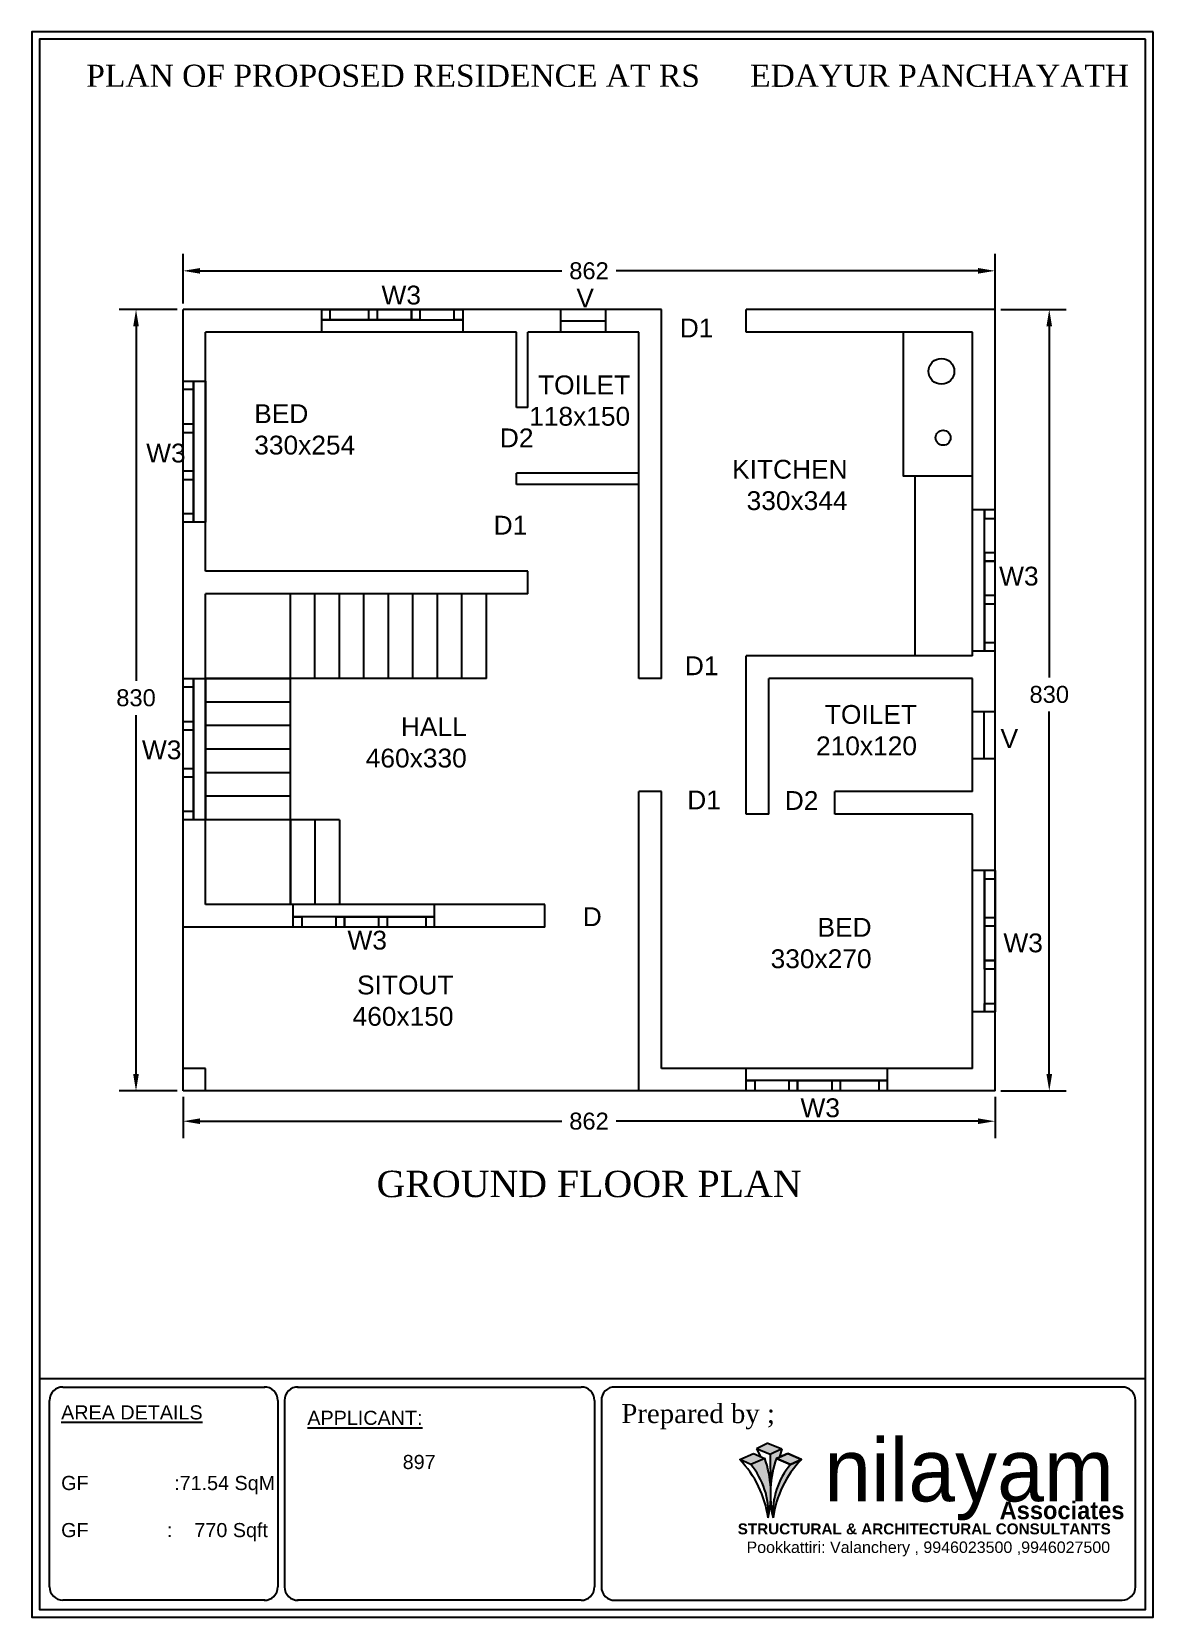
# Model space of a CAD drawing. Header units: inches. Extents: x -2903 to 3367, y -161 to 1064.
# Drawn here: x 453.47 to 465.38, y 543.42 to 560.26 of the extents above; entities that cross this region are included whole.
import ezdxf

# ---------------------------------------------------------------- set-up
doc = ezdxf.new("R2010")
doc.units = ezdxf.units.IN
doc.header["$MEASUREMENT"] = 0
doc.layers.add('--plan', color=7, linetype='Continuous')
doc.layers.add('PLAN', color=10, linetype='Continuous')
doc.styles.add('SA', font='times.ttf')
doc.styles.get("Standard").update_dxf_attribs({"font": 'arial.ttf'})
doc.dimstyles.get("Standard").update_dxf_attribs({"dimtxt": 0.18, "dimasz": 0.18, "dimexe": 0.18, "dimexo": 0.0625, "dimgap": 0.09, "dimtad": 0, "dimtih": 1, "dimtoh": 1, "dimdec": 0, "dimlfac": 100, "dimzin": 0, "dimdsep": 46, "dimtxsty": 'Standard', "dimcen": 0.09, "dimadec": 0, "dimazin": 0, "dimtfac": 1, "dimtdec": 0, "dimtofl": 0, "dimtmove": 0, "dimatfit": 3, "dimfxl": 1, "dimtolj": 1, "dimtzin": 0, "dimarcsym": 0})

msp = doc.modelspace()

# ---------------------------------------------------------------- texts
at = {"layer": '--plan', "ltscale": 0.1, "attachment_point": 1, "style": 'SA'}
for s, insert, char_height, width in [('\\A1;   PLAN OF PROPOSED RESIDENCE AT RS      EDAYUR PANCHAYATH', (453.784, 559.911), 0.23556, 14.73719), ('GROUND FLOOR PLAN', (457.133, 548.164), 0.28, 17.51749)]:
    msp.add_mtext(s, dxfattribs=dict(at, insert=insert, char_height=char_height, width=width))
at = {"attachment_point": 1}
for s, insert, char_height, width in [('W3', (457.185, 557.564), 0.2, 1.42076), ('V', (459.254, 557.533), 0.2, 1.42076), ('W3', (454.687, 555.886), 0.2, 1.42076), ('W3', (463.742, 554.579), 0.2, 1.42076), ('V', (463.757, 552.854), 0.2, 1.42076), ('W3', (454.642, 552.734), 0.2, 1.42076), ('W3', (456.824, 550.713), 0.2, 1.42076), ('W3', (463.787, 550.684), 0.2, 1.42076), ('W3', (461.633, 548.933), 0.2, 1.42076), ('{\\fTimes New Roman|b0|i0|c0|p18;Prepared by ;}', (459.731, 545.687), 0.20249, 4.70043), ('{\\fTimes New Roman|b0|i0|c0|p18;Prepared by ;}', (459.731, 545.687), 0.20249, 4.70043), ('897', (457.41, 545.146), 0.15, 0.80884)]:
    msp.add_mtext(s, dxfattribs=dict(at, insert=insert, char_height=char_height, width=width))
at = {"char_height": 0.2, "attachment_point": 1}
for s, width, insert in [('\\pxqr;D1', 1.58774, (459.121, 557.214)), ('\\pxqr;TOILET\\P118x150', 1.58774, (458.237, 556.61)), ('BED\\P330x254', 1.58774, (455.834, 556.304)), ('\\pxqr;D2', 1.58774, (457.211, 556.047)), ('\\pxqr;KITCHEN\\P330x344', 1.59803, (460.535, 555.714)), ('\\pxqr;D1', 1.58774, (457.145, 555.12)), ('\\pxqr;D1', 1.58774, (459.175, 553.627)), ('\\pxqr;TOILET\\P210x120', 1.58774, (461.282, 553.11)), ('\\pxqr;HALL\\P460x330', 1.58774, (456.502, 552.98)), ('\\pxqr;D1', 1.58774, (459.2, 552.202)), ('\\pxqr;D2', 1.58774, (460.236, 552.196)), ('\\pxqr;D', 1.58774, (457.936, 550.962)), ('\\pxqr;BED\\P330x270', 1.58774, (460.8, 550.849)), ('\\pxqr;SITOUT\\P460x150', 1.58774, (456.362, 550.237))]:
    msp.add_mtext_dynamic_manual_height_columns(s, width=width, gutter_width=1, heights=[0], dxfattribs=dict(at, insert=insert))
at = {"layer": 'PLAN', "color": 0, "char_height": 0.14999, "attachment_point": 1}
for s, insert, width in [('\\pxt4.6154;{\\LAREA DETAILS}\\P\\P\\P\\ptz;GF ^I^I:71.54 SqM\\P\\pt8;\\P\\ptz;GF^I         :    770 Sqft\\P\\pt8;\\P\\ptz;\\P^I', (453.784, 545.673), 2.45692), ('\\pxt4.6154;{\\LAPPLICANT:}', (456.398, 545.615), 3.01126), ('\\pxt4.6154;{\\LAPPLICANT:}', (456.398, 545.615), 3.01126)]:
    msp.add_mtext(s, dxfattribs=dict(at, insert=insert, width=width))

# ---------------------------------------------------------------- blocks, each defined once
blk = doc.blocks.new('*D576')
at = {"color": 0, "lineweight": -2, "transparency": 16777216}
for p, q in [((455.078, 557.374), (455.078, 557.901)), ((463.698, 557.374), (463.698, 557.901)), ((455.258, 557.721), (459.1, 557.721)), ((463.518, 557.721), (459.676, 557.721))]:
    blk.add_line(p, q, dxfattribs=at)
at = {"color": 0, "transparency": 16777216}
for points in [[(455.258, 557.751), (455.258, 557.691), (455.078, 557.721)], [(463.518, 557.751), (463.518, 557.691), (463.698, 557.721)]]:
    blk.add_solid(points, dxfattribs=at)
at = {"layer": 'Defpoints', "color": 0, "transparency": 16777216}
for p in [(463.698, 557.721), (455.078, 557.311), (463.698, 557.311)]:
    blk.add_point(p, dxfattribs=at)
at = {"color": 0, "transparency": 16777216, "insert": (459.388, 557.721), "char_height": 0.18, "attachment_point": 5}
blk.add_mtext('\\A1;862', dxfattribs=at)
blk = doc.blocks.new('*D577')
at = {"color": 0, "lineweight": -2, "transparency": 16777216}
for p, q in [((463.761, 557.311), (464.454, 557.311)), ((464.274, 557.131), (464.274, 553.404)), ((464.274, 549.191), (464.274, 553.04)), ((463.761, 549.011), (464.454, 549.011))]:
    blk.add_line(p, q, dxfattribs=at)
at = {"color": 0, "transparency": 16777216}
for points in [[(464.244, 557.131), (464.304, 557.131), (464.274, 557.311)], [(464.244, 549.191), (464.304, 549.191), (464.274, 549.011)]]:
    blk.add_solid(points, dxfattribs=at)
at = {"layer": 'Defpoints', "color": 0, "transparency": 16777216}
for p in [(463.698, 557.311), (463.698, 549.011), (464.274, 549.011)]:
    blk.add_point(p, dxfattribs=at)
at = {"color": 0, "transparency": 16777216, "insert": (464.274, 553.222), "char_height": 0.18, "attachment_point": 5}
blk.add_mtext('\\A1;830', dxfattribs=at)
blk = doc.blocks.new('*D578')
at = {"color": 0, "lineweight": -2, "transparency": 16777216}
for p, q in [((455.016, 557.311), (454.399, 557.311)), ((454.579, 557.131), (454.579, 553.368)), ((454.579, 549.191), (454.579, 553.004)), ((455.016, 549.011), (454.399, 549.011))]:
    blk.add_line(p, q, dxfattribs=at)
at = {"color": 0, "transparency": 16777216}
for points in [[(454.549, 557.131), (454.609, 557.131), (454.579, 557.311)], [(454.549, 549.191), (454.609, 549.191), (454.579, 549.011)]]:
    blk.add_solid(points, dxfattribs=at)
at = {"layer": 'Defpoints', "color": 0, "transparency": 16777216}
for p in [(455.078, 557.311), (454.579, 549.011), (455.078, 549.011)]:
    blk.add_point(p, dxfattribs=at)
at = {"color": 0, "transparency": 16777216, "insert": (454.579, 553.186), "char_height": 0.18, "attachment_point": 5}
blk.add_mtext('\\A1;830', dxfattribs=at)
blk = doc.blocks.new('*D579')
at = {"color": 0, "lineweight": -2, "transparency": 16777216}
for p, q in [((455.078, 548.949), (455.078, 548.51)), ((463.698, 548.949), (463.698, 548.51)), ((455.258, 548.69), (459.1, 548.69)), ((463.518, 548.69), (459.676, 548.69))]:
    blk.add_line(p, q, dxfattribs=at)
at = {"color": 0, "transparency": 16777216}
for points in [[(455.258, 548.72), (455.258, 548.66), (455.078, 548.69)], [(463.518, 548.72), (463.518, 548.66), (463.698, 548.69)]]:
    blk.add_solid(points, dxfattribs=at)
at = {"layer": 'Defpoints', "color": 0, "transparency": 16777216}
for p in [(455.078, 549.011), (463.698, 549.011), (463.698, 548.69)]:
    blk.add_point(p, dxfattribs=at)
at = {"color": 0, "transparency": 16777216, "insert": (459.388, 548.69), "char_height": 0.18, "attachment_point": 5}
blk.add_mtext('\\A1;862', dxfattribs=at)
blk = doc.blocks.new('nilayan new')
h = blk.add_hatch(color=256)
h.set_gradient(color1=(13, 97, 231), color2=(163, 196, 250), one_color=1, tint=0.81, name='HEMISPHERICAL')
h.paths.add_polyline_path([(-542.848, 296.148), (-543.052, 296.23), (-543.218, 296.149), (-543.018, 296.064)])
h.paths.add_polyline_path([(-543.016, 295.622, -0.006631), (-543.013, 295.58, -0.069334), (-542.927, 296.007), (-542.882, 296.026), (-542.848, 296.148), (-543.018, 296.064)])
h = blk.add_hatch(color=256)
h.set_gradient(color1=(171, 171, 160), color2=(233, 233, 231), one_color=1, tint=0.91)
h.paths.add_polyline_path([(-543.265, 296.076), (-543.464, 295.991), (-543.303, 295.916), (-543.099, 296.007)])
h.paths.add_polyline_path([(-543.099, 296.007), (-543.303, 295.916, -0.197043), (-543.05, 295.133, 0.041266), (-543.013, 295.39, -0.030102), (-543.013, 295.58, 0.069334)])
h.paths.add_polyline_path([(-542.927, 296.007), (-542.722, 295.916), (-542.561, 295.991), (-542.76, 296.076)])
h.paths.add_polyline_path([(-542.561, 295.991), (-542.722, 295.916, 0.197043), (-542.976, 295.133, -0.158169)])
for p, q in [((-543.052, 296.23), (-543.218, 296.149)), ((-543.018, 296.064), (-543.218, 296.149)), ((-543.218, 296.149), (-543.163, 296.034)), ((-543.052, 296.23), (-542.848, 296.148)), ((-542.848, 296.148), (-543.018, 296.064)), ((-542.848, 296.148), (-542.882, 296.026)), ((-543.464, 295.991), (-543.265, 296.076)), ((-543.303, 295.916), (-543.464, 295.991)), ((-543.099, 296.007), (-543.303, 295.916)), ((-543.265, 296.076), (-543.099, 296.007)), ((-543.018, 296.064), (-543.016, 295.622)), ((-542.76, 296.076), (-542.927, 296.007)), ((-542.927, 296.007), (-542.722, 295.916)), ((-542.561, 295.991), (-542.76, 296.076)), ((-542.722, 295.916), (-542.561, 295.991))]:
    blk.add_line(p, q)
for points in [[(-543.265, 296.076), (-543.099, 296.007), (-543.303, 295.916), (-543.464, 295.991), (-543.265, 296.076)], [(-542.76, 296.076), (-542.561, 295.991), (-542.722, 295.916), (-542.927, 296.007), (-542.76, 296.076)]]:
    blk.add_lwpolyline(points)
for centre, radius, start, end in [((-544.579, 294.922), 1.544, 7.8259, 43.7778), ((-544.132, 295.215), 1.085, 355.6446, 40.2323), ((-544.588, 295.485), 1.579, 347.0994, 19.3132), ((-541.437, 295.485), 1.579, 160.6868, 192.9006), ((-541.893, 295.215), 1.085, 139.7677, 184.3554), ((-541.446, 294.922), 1.544, 136.2222, 172.1741)]:
    blk.add_arc(centre, radius, start, end)
at = {"attachment_point": 1}
for s, width, insert, char_height in [('{\\fBauhaus|b0|i0|c0|p2;\\C5;nilayam}', 18.84828, (-542.225, 296.297), 0.92248), ('Pookkattiri: Valanchery , 9946023500 ,9946027500', 13.33237, (-543.366, 294.786), 0.168)]:
    blk.add_mtext_dynamic_manual_height_columns(s, width=width, gutter_width=1, heights=[0], dxfattribs=dict(at, insert=insert, char_height=char_height))
for s, insert, char_height, width in [('{\\fBauhaus|b1|i0|c0|p2;Associates}', (-539.651, 295.373), 0.25945, 11.05359), ('{\\fArial Greek|b1|i0|c0|p34;STRUCTURAL & ARCHITECTURAL CONSULTANTS}', (-543.495, 295.051), 0.16, 15.33754)]:
    blk.add_mtext(s, dxfattribs=dict(at, insert=insert, char_height=char_height, width=width))

# ---------------------------------------------------------------- dimensions: what is measured, and where the dimension line sits
dim = msp.add_linear_dim(base=(463.698, 557.721), p1=(455.078, 557.311), p2=(463.698, 557.311), dimstyle='Standard')
dim.commit()
dim.dimension.update_dxf_attribs({"geometry": '*D576', "text_midpoint": (459.388, 557.721), "dimtype": 160})
for base, p1, p2, picture, middle in [((454.579, 549.011), (455.078, 557.311), (455.078, 549.011), '*D578', (454.579, 553.186)), ((464.274, 549.011), (463.698, 557.311), (463.698, 549.011), '*D577', (464.274, 553.222))]:
    dim = msp.add_linear_dim(base=base, p1=p1, p2=p2, angle=90, dimstyle='Standard')
    dim.commit()
    dim.dimension.update_dxf_attribs({"geometry": picture, "text_midpoint": middle, "dimtype": 160})
dim = msp.add_linear_dim(base=(463.698, 548.69), p1=(455.078, 549.011), p2=(463.698, 549.011), dimstyle='Standard')
dim.commit()
dim.dimension.update_dxf_attribs({"geometry": '*D579', "text_midpoint": (459.388, 548.69)})

# ---------------------------------------------------------------- linework, layer by layer
at = {"layer": '--plan', "ltscale": 0.1}
for p, q in [((456.548, 557.311), (456.548, 557.071)), ((456.548, 557.291), (456.548, 557.201)), ((456.638, 557.311), (456.638, 557.201)), ((456.638, 557.291), (456.638, 557.201)), ((457.048, 557.311), (457.048, 557.201)), ((457.048, 557.291), (457.048, 557.201)), ((457.138, 557.311), (457.138, 557.201)), ((457.138, 557.311), (457.138, 557.201)), ((457.503, 557.311), (457.503, 557.201)), ((457.503, 557.291), (457.503, 557.201)), ((457.593, 557.311), (457.593, 557.201)), ((457.593, 557.311), (457.593, 557.201)), ((457.593, 557.201), (456.548, 557.201)), ((455.078, 556.551), (455.318, 556.551)), ((455.188, 556.551), (455.188, 555.051)), ((455.318, 556.551), (455.318, 555.051)), ((455.188, 556.461), (455.078, 556.461)), ((455.078, 556.096), (455.188, 556.096)), ((455.078, 556.096), (455.188, 556.096)), ((455.078, 556.006), (455.188, 556.006)), ((455.098, 556.006), (455.188, 556.006)), ((455.078, 555.596), (455.188, 555.596)), ((455.098, 555.596), (455.188, 555.596)), ((455.078, 555.506), (455.188, 555.506)), ((455.098, 555.506), (455.188, 555.506)), ((455.188, 555.141), (455.078, 555.141)), ((455.318, 555.051), (455.078, 555.051)), ((455.188, 555.141), (455.098, 555.141)), ((455.318, 555.051), (455.098, 555.051)), ((463.588, 554.727), (463.588, 553.682)), ((463.698, 554.727), (463.588, 554.727)), ((463.698, 554.727), (463.588, 554.727)), ((463.678, 554.637), (463.588, 554.637)), ((463.698, 554.637), (463.588, 554.637)), ((463.698, 554.272), (463.588, 554.272)), ((463.698, 554.272), (463.588, 554.272)), ((463.678, 554.182), (463.588, 554.182)), ((463.698, 554.182), (463.588, 554.182)), ((463.698, 553.682), (463.458, 553.682)), ((463.678, 553.772), (463.588, 553.772)), ((463.698, 553.772), (463.588, 553.772)), ((463.678, 553.682), (463.588, 553.682)), ((455.078, 553.391), (455.318, 553.391)), ((455.188, 553.391), (455.188, 551.891)), ((455.318, 553.391), (455.318, 551.891)), ((455.188, 553.301), (455.078, 553.301)), ((455.078, 552.936), (455.188, 552.936)), ((455.078, 552.936), (455.188, 552.936)), ((455.078, 552.846), (455.188, 552.846)), ((455.098, 552.846), (455.188, 552.846)), ((455.078, 552.436), (455.188, 552.436)), ((455.078, 552.346), (455.188, 552.346)), ((455.098, 552.436), (455.188, 552.436)), ((455.098, 552.346), (455.188, 552.346)), ((455.188, 551.981), (455.078, 551.981)), ((455.318, 551.891), (455.078, 551.891)), ((455.188, 551.981), (455.098, 551.981)), ((455.318, 551.891), (455.098, 551.891)), ((463.698, 551.351), (463.458, 551.351)), ((463.678, 551.351), (463.588, 551.351)), ((463.588, 550.306), (463.588, 551.351)), ((463.678, 551.261), (463.588, 551.261)), ((463.698, 551.261), (463.588, 551.261)), ((457.748, 550.751), (457.748, 550.991)), ((456.703, 550.861), (457.748, 550.861)), ((456.703, 550.751), (456.703, 550.861)), ((456.703, 550.751), (456.703, 550.861)), ((456.793, 550.771), (456.793, 550.861)), ((456.793, 550.751), (456.793, 550.861)), ((457.158, 550.751), (457.158, 550.861)), ((457.158, 550.751), (457.158, 550.861)), ((457.248, 550.771), (457.248, 550.861)), ((457.248, 550.751), (457.248, 550.861)), ((457.658, 550.771), (457.658, 550.861)), ((457.658, 550.751), (457.658, 550.861)), ((457.748, 550.771), (457.748, 550.861)), ((463.678, 550.851), (463.588, 550.851)), ((463.698, 550.851), (463.588, 550.851)), ((463.698, 550.761), (463.588, 550.761)), ((463.698, 550.761), (463.588, 550.761)), ((463.678, 550.396), (463.588, 550.396)), ((463.698, 550.396), (463.588, 550.396)), ((463.698, 550.306), (463.588, 550.306)), ((463.698, 550.306), (463.588, 550.306)), ((462.558, 549.011), (462.558, 549.251)), ((461.513, 549.121), (462.558, 549.121)), ((461.513, 549.011), (461.513, 549.121)), ((461.513, 549.011), (461.513, 549.121)), ((461.603, 549.031), (461.603, 549.121)), ((461.603, 549.011), (461.603, 549.121)), ((461.968, 549.011), (461.968, 549.121)), ((461.968, 549.011), (461.968, 549.121)), ((462.058, 549.031), (462.058, 549.121)), ((462.058, 549.011), (462.058, 549.121)), ((462.468, 549.031), (462.468, 549.121)), ((462.468, 549.011), (462.468, 549.121)), ((462.558, 549.031), (462.558, 549.121))]:
    msp.add_line(p, q, dxfattribs=at)
for p, q in [((463.698, 549.011), (463.698, 557.471)), ((455.078, 549.011), (455.078, 557.311)), ((460.158, 557.311), (455.078, 557.311)), ((455.318, 557.311), (455.078, 557.311)), ((460.158, 557.311), (455.918, 557.311)), ((456.548, 557.311), (458.048, 557.311)), ((458.048, 557.311), (458.048, 557.071)), ((459.088, 557.071), (459.088, 557.311)), ((459.568, 557.071), (459.568, 557.311)), ((460.158, 553.391), (460.158, 557.311)), ((461.058, 557.071), (461.058, 557.311)), ((463.698, 557.311), (461.058, 557.311)), ((455.318, 554.531), (455.318, 557.071)), ((458.618, 557.071), (455.318, 557.071)), ((458.618, 556.271), (458.618, 557.071)), ((458.618, 556.271), (458.618, 557.071)), ((458.738, 556.271), (458.738, 557.071)), ((459.918, 557.071), (458.738, 557.071)), ((459.088, 557.191), (459.568, 557.191)), ((459.918, 553.391), (459.918, 557.071)), ((463.458, 557.071), (461.058, 557.071)), ((463.458, 553.631), (463.458, 557.071)), ((458.738, 556.271), (458.618, 556.271)), ((458.618, 555.451), (458.618, 555.571)), ((458.618, 555.451), (458.618, 555.571)), ((459.918, 555.571), (458.618, 555.571)), ((462.847, 555.544), (462.847, 553.631)), ((459.918, 555.451), (458.618, 555.451)), ((463.698, 555.182), (463.458, 555.182)), ((463.698, 553.682), (463.698, 555.182)), ((458.099, 554.531), (455.318, 554.531)), ((458.738, 554.531), (456.618, 554.531)), ((458.738, 554.291), (458.738, 554.531)), ((455.318, 550.991), (455.318, 554.291)), ((458.738, 554.291), (455.318, 554.291)), ((456.218, 550.991), (456.218, 554.291)), ((456.218, 553.391), (456.218, 554.291)), ((456.478, 553.391), (456.478, 554.291)), ((456.738, 553.391), (456.738, 554.291)), ((456.998, 553.391), (456.998, 554.291)), ((457.258, 553.391), (457.258, 554.291)), ((457.518, 553.391), (457.518, 554.291)), ((457.778, 553.391), (457.778, 554.291)), ((458.038, 553.391), (458.038, 554.291)), ((458.298, 553.391), (458.298, 554.291)), ((461.058, 551.951), (461.058, 553.631)), ((463.458, 553.631), (461.058, 553.631)), ((458.298, 553.391), (455.318, 553.391)), ((455.318, 553.391), (456.218, 553.391)), ((456.218, 553.391), (455.318, 553.391)), ((460.158, 553.391), (459.918, 553.391)), ((461.298, 551.951), (461.298, 553.391)), ((463.458, 553.391), (461.298, 553.391)), ((463.458, 552.191), (463.458, 553.391)), ((456.218, 553.141), (455.318, 553.141)), ((463.458, 553.041), (463.698, 553.041)), ((463.578, 553.041), (463.578, 552.541)), ((456.218, 552.891), (455.318, 552.891)), ((456.218, 552.641), (455.318, 552.641)), ((463.458, 552.541), (463.698, 552.541)), ((456.218, 552.391), (455.318, 552.391)), ((459.918, 549.011), (459.918, 552.191)), ((460.158, 552.191), (459.918, 552.191)), ((460.158, 549.251), (460.158, 552.191)), ((461.998, 551.951), (461.998, 552.191)), ((463.458, 552.191), (461.998, 552.191)), ((456.218, 552.141), (455.318, 552.141)), ((456.738, 551.891), (455.318, 551.891)), ((456.218, 551.891), (456.218, 550.991)), ((456.478, 551.891), (456.478, 550.991)), ((456.738, 551.891), (456.738, 550.991)), ((461.298, 551.951), (461.058, 551.951)), ((463.458, 551.951), (461.998, 551.951)), ((463.458, 549.251), (463.458, 551.951)), ((463.588, 551.351), (463.588, 550.306)), ((463.698, 551.351), (463.698, 549.851)), ((458.918, 550.991), (455.318, 550.991)), ((456.248, 550.751), (456.248, 550.991)), ((458.918, 550.751), (458.918, 550.991)), ((463.588, 550.896), (463.588, 549.851)), ((455.078, 549.011), (455.078, 550.751)), ((458.918, 550.751), (455.078, 550.751)), ((457.748, 550.751), (456.248, 550.751)), ((463.588, 550.306), (463.588, 550.396)), ((463.588, 550.396), (463.698, 550.396)), ((463.698, 549.851), (463.458, 549.851)), ((463.588, 549.851), (463.588, 549.941)), ((463.588, 549.941), (463.698, 549.941)), ((455.318, 549.251), (455.078, 549.251)), ((455.318, 549.011), (455.318, 549.251)), ((463.458, 549.251), (460.158, 549.251)), ((461.058, 549.011), (461.058, 549.251)), ((463.698, 549.011), (455.078, 549.011)), ((462.558, 549.011), (461.058, 549.011)), ((453.802, 545.867), (455.947, 545.867)), ((456.293, 545.867), (459.304, 545.867)), ((465.048, 545.867), (459.662, 545.867)), ((453.66, 545.373), (453.66, 545.725)), ((453.66, 543.745), (453.66, 545.628)), ((456.083, 545.725), (456.083, 545.373)), ((456.083, 545.628), (456.083, 543.745)), ((456.157, 545.725), (456.157, 545.373)), ((456.157, 545.628), (456.157, 543.745)), ((459.446, 545.725), (459.446, 545.373)), ((459.446, 545.628), (459.446, 543.745)), ((459.52, 545.725), (459.52, 545.373)), ((459.52, 545.628), (459.52, 543.745)), ((465.19, 545.373), (465.19, 545.725)), ((465.19, 543.745), (465.19, 545.628)), ((455.947, 543.603), (453.802, 543.603)), ((459.304, 543.603), (456.293, 543.603)), ((459.662, 543.603), (465.048, 543.603))]:
    msp.add_line(p, q)
for points in [[(456.548, 557.201), (457.593, 557.201), (457.503, 557.201), (457.503, 557.311)], [(457.003, 557.201), (458.048, 557.201), (457.958, 557.201), (457.958, 557.311)], [(455.318, 555.051), (455.078, 555.051), (455.078, 556.551), (455.318, 556.551), (455.318, 555.051), (455.188, 555.051), (455.188, 556.551), (455.188, 556.461), (455.078, 556.461)], [(463.588, 554.137), (463.588, 555.182), (463.588, 555.092), (463.698, 555.092)], [(463.588, 553.682), (463.588, 554.727), (463.588, 554.637), (463.698, 554.637)], [(455.318, 551.891), (455.078, 551.891), (455.078, 553.391), (455.318, 553.391), (455.318, 551.891), (455.188, 551.891), (455.188, 553.391), (455.188, 553.301), (455.078, 553.301)], [(457.293, 550.861), (456.248, 550.861), (456.338, 550.861), (456.338, 550.751)], [(457.748, 550.861), (456.703, 550.861), (456.793, 550.861), (456.793, 550.751)], [(462.103, 549.121), (461.058, 549.121), (461.148, 549.121), (461.148, 549.011)], [(462.558, 549.121), (461.513, 549.121), (461.603, 549.121), (461.603, 549.011)]]:
    msp.add_lwpolyline(points)
msp.add_lwpolyline([(463.458, 557.071), (462.722, 557.071), (462.722, 555.544), (463.458, 555.544)], close=True)
for centre, radius in [((463.129, 556.654), 0.137), ((463.147, 555.948), 0.0794)]:
    msp.add_circle(centre, radius)
for centre, radius, start, end in [((453.802, 545.725), 0.142, 90, 180), ((455.944, 545.728), 0.139, 358.8163, 91.1837), ((456.296, 545.728), 0.139, 88.8163, 181.1837), ((459.307, 545.728), 0.139, 358.8163, 91.1837), ((459.659, 545.728), 0.139, 88.8163, 181.1837), ((465.048, 545.725), 0.142, 0, 90), ((453.802, 543.745), 0.142, 180, 270), ((455.944, 543.742), 0.139, 268.8163, 1.1837), ((456.296, 543.742), 0.139, 178.8163, 271.1837), ((459.307, 543.742), 0.139, 268.8163, 1.1837), ((459.659, 543.742), 0.139, 178.8163, 271.1837), ((465.048, 543.745), 0.142, 270, 0)]:
    msp.add_arc(centre, radius, start, end)
at = {"layer": 'PLAN', "color": 0}
for p, q in [((453.551, 545.957), (465.295, 545.957)), ((453.553, 543.503), (465.297, 543.503))]:
    msp.add_line(p, q, dxfattribs=at)
for points in [[(465.378, 560.261), (453.472, 560.261), (453.472, 543.422), (465.378, 543.422)], [(465.297, 560.18), (453.553, 560.18), (453.553, 543.503), (465.297, 543.503)]]:
    msp.add_lwpolyline(points, close=True, dxfattribs=at)

# ---------------------------------------------------------------- block references
at = {"xscale": 0.7233299362544017, "yscale": 0.7233299362544017, "zscale": 0.7233299362544017}
msp.add_blockref('nilayan new', (854.093, 330.999), dxfattribs=at)

msp.set_redraw_order([(e.dxf.handle, doc.entitydb.next_handle()) for e in msp.query("TEXT MTEXT ATTDEF DIMENSION ARC_DIMENSION")])  # texts and dimensions are drawn at this point

doc.saveas('drawing.dxf')
